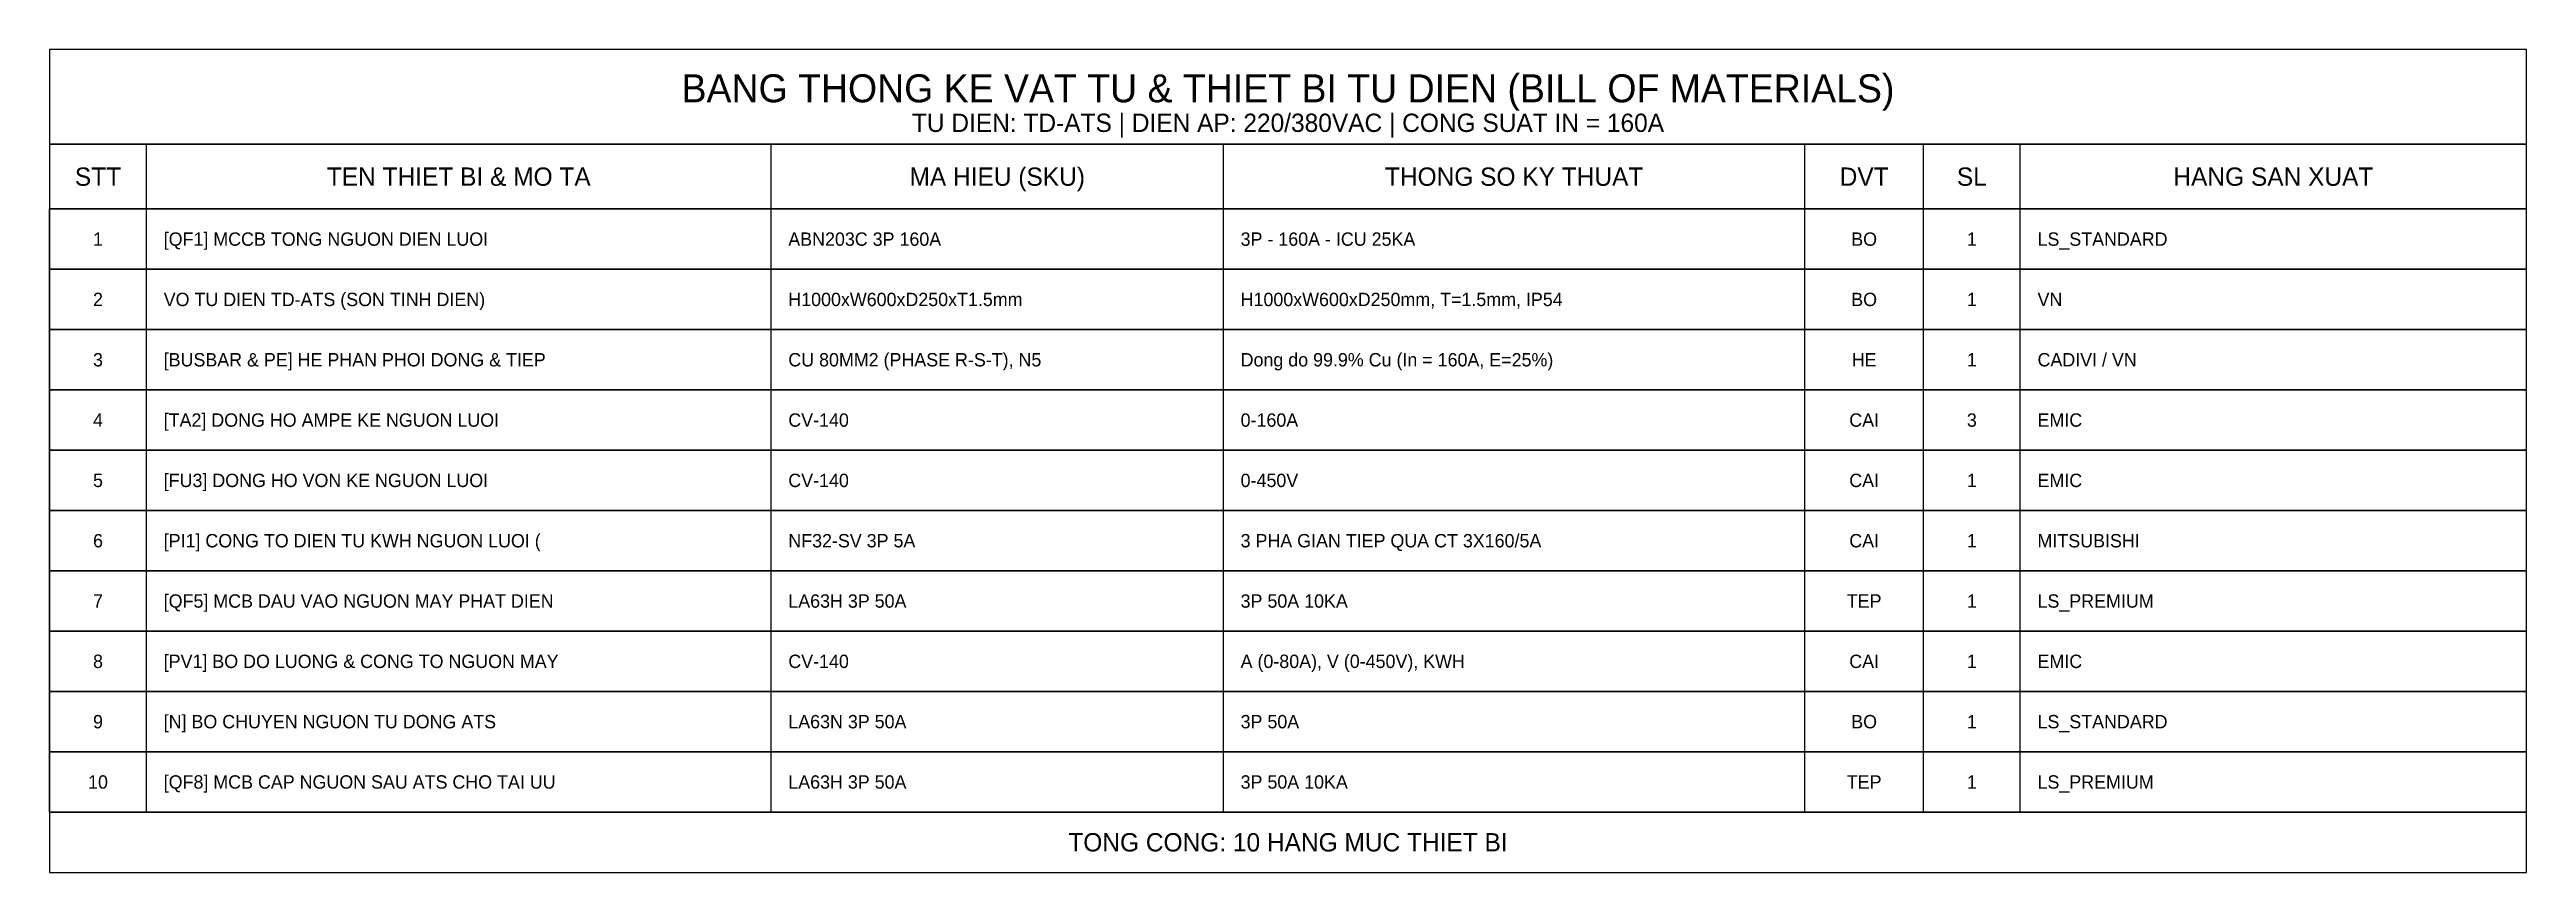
# Model space of a CAD drawing. Header units: metres. Extents: x 48 to 4350, y -335 to 1146.
# Drawn here: x 3200 to 4350, y 718 to 1100 of the extents above; entities that cross this region are included whole.
import ezdxf
from ezdxf.enums import TextEntityAlignment as Align

# ---------------------------------------------------------------- set-up
doc = ezdxf.new("R2010")
doc.units = ezdxf.units.M
for name, color, linetype, lineweight in [('0_TABLE', 4, 'Continuous', 25), ('0_TABLE_HDR', 2, 'Continuous', 30), ('0_TEXT', 7, 'Continuous', 20)]:
    doc.layers.add(name, color=color, linetype=linetype, lineweight=lineweight)

msp = doc.modelspace()

# ---------------------------------------------------------------- texts
at = {"layer": '0_TABLE_HDR', "color": 2}
for s, height, p in [('BANG THONG KE VAT TU & THIET BI TU DIEN (BILL OF MATERIALS)', 13, (3775, 1082)), ('STT', 8.5, (3222.5, 1041)), ('TEN THIET BI & MO TA', 8.5, (3390, 1041)), ('MA HIEU (SKU)', 8.5, (3640, 1041)), ('THONG SO KY THUAT', 8.5, (3880, 1041)), ('DVT', 8.5, (4042.5, 1041)), ('SL', 8.5, (4092.5, 1041)), ('HANG SAN XUAT', 8.5, (4232.5, 1041)), ('TONG CONG: 10 HANG MUC THIET BI', 8.5, (3775, 732))]:
    msp.add_text(s, height=height, dxfattribs=at).set_placement(p, align=Align.MIDDLE_CENTER)
at = {"layer": '0_TEXT'}
msp.add_text('TU DIEN: TD-ATS | DIEN AP: 220/380VAC | CONG SUAT IN = 160A', height=8.5, dxfattribs=at).set_placement((3775, 1066), align=Align.MIDDLE_CENTER)
at = {"layer": '0_TEXT', "color": 7}
for s, p in [('1', (3222.5, 1012)), ('BO', (4042.5, 1012)), ('1', (4092.5, 1012)), ('2', (3222.5, 984)), ('BO', (4042.5, 984)), ('1', (4092.5, 984)), ('3', (3222.5, 956)), ('HE', (4042.5, 956)), ('1', (4092.5, 956)), ('4', (3222.5, 928)), ('CAI', (4042.5, 928)), ('3', (4092.5, 928)), ('5', (3222.5, 900)), ('CAI', (4042.5, 900)), ('1', (4092.5, 900)), ('6', (3222.5, 872)), ('CAI', (4042.5, 872)), ('1', (4092.5, 872)), ('7', (3222.5, 844)), ('TEP', (4042.5, 844)), ('1', (4092.5, 844)), ('8', (3222.5, 816)), ('CAI', (4042.5, 816)), ('1', (4092.5, 816)), ('9', (3222.5, 788)), ('BO', (4042.5, 788)), ('1', (4092.5, 788)), ('10', (3222.5, 760)), ('TEP', (4042.5, 760)), ('1', (4092.5, 760))]:
    msp.add_text(s, height=6.2, dxfattribs=at).set_placement(p, align=Align.MIDDLE_CENTER)
for s, p in [('[QF1] MCCB TONG NGUON DIEN LUOI', (3253, 1012)), ('ABN203C 3P 160A', (3543, 1012)), ('3P - 160A - ICU 25KA', (3753, 1012)), ('VO TU DIEN TD-ATS (SON TINH DIEN)', (3253, 984)), ('H1000xW600xD250xT1.5mm', (3543, 984)), ('H1000xW600xD250mm, T=1.5mm, IP54', (3753, 984)), ('[BUSBAR & PE] HE PHAN PHOI DONG & TIEP', (3253, 956)), ('CU 80MM2 (PHASE R-S-T), N5', (3543, 956)), ('Dong do 99.9% Cu (In = 160A, E=25%)', (3753, 956)), ('[TA2] DONG HO AMPE KE NGUON LUOI', (3253, 928)), ('CV-140', (3543, 928)), ('0-160A', (3753, 928)), ('[FU3] DONG HO VON KE NGUON LUOI', (3253, 900)), ('CV-140', (3543, 900)), ('0-450V', (3753, 900)), ('[PI1] CONG TO DIEN TU KWH NGUON LUOI (', (3253, 872)), ('NF32-SV 3P 5A', (3543, 872)), ('3 PHA GIAN TIEP QUA CT 3X160/5A', (3753, 872)), ('[QF5] MCB DAU VAO NGUON MAY PHAT DIEN', (3253, 844)), ('LA63H 3P 50A', (3543, 844)), ('3P 50A 10KA', (3753, 844)), ('[PV1] BO DO LUONG & CONG TO NGUON MAY ', (3253, 816)), ('CV-140', (3543, 816)), ('A (0-80A), V (0-450V), KWH', (3753, 816)), ('[N] BO CHUYEN NGUON TU DONG ATS', (3253, 788)), ('LA63N 3P 50A', (3543, 788)), ('3P 50A', (3753, 788)), ('[QF8] MCB CAP NGUON SAU ATS CHO TAI UU', (3253, 760)), ('LA63H 3P 50A', (3543, 760)), ('3P 50A 10KA', (3753, 760))]:
    msp.add_text(s, height=6.2, dxfattribs=at).set_placement(p, align=Align.MIDDLE_LEFT)
at = {"layer": '0_TEXT', "color": 3}
for s, p in [('LS_STANDARD', (4123, 1012)), ('VN', (4123, 984)), ('CADIVI / VN', (4123, 956)), ('EMIC', (4123, 928)), ('EMIC', (4123, 900)), ('MITSUBISHI', (4123, 872)), ('LS_PREMIUM', (4123, 844)), ('EMIC', (4123, 816)), ('LS_STANDARD', (4123, 788)), ('LS_PREMIUM', (4123, 760))]:
    msp.add_text(s, height=6.2, dxfattribs=at).set_placement(p, align=Align.MIDDLE_LEFT)

# ---------------------------------------------------------------- linework, layer by layer
at = {"layer": '0_TABLE', "color": 4}
for p, q in [((3245, 1026), (3245, 1056)), ((3535, 1026), (3535, 1056)), ((3745, 1026), (3745, 1056)), ((4015, 1026), (4015, 1056)), ((4070, 1026), (4070, 1056)), ((4115, 1026), (4115, 1056)), ((3200, 998), (3200, 1026)), ((3245, 998), (3245, 1026)), ((3535, 998), (3535, 1026)), ((3745, 998), (3745, 1026)), ((4015, 998), (4015, 1026)), ((4070, 998), (4070, 1026)), ((4115, 998), (4115, 1026)), ((3200, 970), (3200, 998)), ((3245, 970), (3245, 998)), ((3535, 970), (3535, 998)), ((3745, 970), (3745, 998)), ((4015, 970), (4015, 998)), ((4070, 970), (4070, 998)), ((4115, 970), (4115, 998)), ((3200, 942), (3200, 970)), ((3245, 942), (3245, 970)), ((3535, 942), (3535, 970)), ((3745, 942), (3745, 970)), ((4015, 942), (4015, 970)), ((4070, 942), (4070, 970)), ((4115, 942), (4115, 970)), ((3200, 914), (3200, 942)), ((3245, 914), (3245, 942)), ((3535, 914), (3535, 942)), ((3745, 914), (3745, 942)), ((4015, 914), (4015, 942)), ((4070, 914), (4070, 942)), ((4115, 914), (4115, 942)), ((3200, 886), (3200, 914)), ((3245, 886), (3245, 914)), ((3535, 886), (3535, 914)), ((3745, 886), (3745, 914)), ((4015, 886), (4015, 914)), ((4070, 886), (4070, 914)), ((4115, 886), (4115, 914)), ((3200, 858), (3200, 886)), ((3245, 858), (3245, 886)), ((3535, 858), (3535, 886)), ((3745, 858), (3745, 886)), ((4015, 858), (4015, 886)), ((4070, 858), (4070, 886)), ((4115, 858), (4115, 886)), ((3200, 830), (3200, 858)), ((3245, 830), (3245, 858)), ((3535, 830), (3535, 858)), ((3745, 830), (3745, 858)), ((4015, 830), (4015, 858)), ((4070, 830), (4070, 858)), ((4115, 830), (4115, 858)), ((3200, 802), (3200, 830)), ((3245, 802), (3245, 830)), ((3535, 802), (3535, 830)), ((3745, 802), (3745, 830)), ((4015, 802), (4015, 830)), ((4070, 802), (4070, 830)), ((4115, 802), (4115, 830)), ((3200, 774), (3200, 802)), ((3245, 774), (3245, 802)), ((3535, 774), (3535, 802)), ((3745, 774), (3745, 802)), ((4015, 774), (4015, 802)), ((4070, 774), (4070, 802)), ((4115, 774), (4115, 802)), ((3200, 746), (3200, 774)), ((3245, 746), (3245, 774)), ((3535, 746), (3535, 774)), ((3745, 746), (3745, 774)), ((4015, 746), (4015, 774)), ((4070, 746), (4070, 774)), ((4115, 746), (4115, 774))]:
    msp.add_line(p, q, dxfattribs=at)
for points in [[(3200, 1056), (4350, 1056), (4350, 1100), (3200, 1100), (3200, 1056)], [(3200, 1026), (4350, 1026), (4350, 1056), (3200, 1056), (3200, 1026)], [(3200, 998), (4350, 998), (4350, 1026), (3200, 1026), (3200, 998)], [(3200, 970), (4350, 970), (4350, 998), (3200, 998), (3200, 970)], [(3200, 942), (4350, 942), (4350, 970), (3200, 970), (3200, 942)], [(3200, 914), (4350, 914), (4350, 942), (3200, 942), (3200, 914)], [(3200, 886), (4350, 886), (4350, 914), (3200, 914), (3200, 886)], [(3200, 858), (4350, 858), (4350, 886), (3200, 886), (3200, 858)], [(3200, 830), (4350, 830), (4350, 858), (3200, 858), (3200, 830)], [(3200, 802), (4350, 802), (4350, 830), (3200, 830), (3200, 802)], [(3200, 774), (4350, 774), (4350, 802), (3200, 802), (3200, 774)], [(3200, 746), (4350, 746), (4350, 774), (3200, 774), (3200, 746)], [(3200, 718), (4350, 718), (4350, 746), (3200, 746), (3200, 718)]]:
    msp.add_lwpolyline(points, close=True, dxfattribs=at)

msp.set_redraw_order([(e.dxf.handle, doc.entitydb.next_handle()) for e in msp.query("TEXT MTEXT ATTDEF DIMENSION ARC_DIMENSION")])  # texts and dimensions are drawn at this point

doc.saveas('drawing.dxf')
